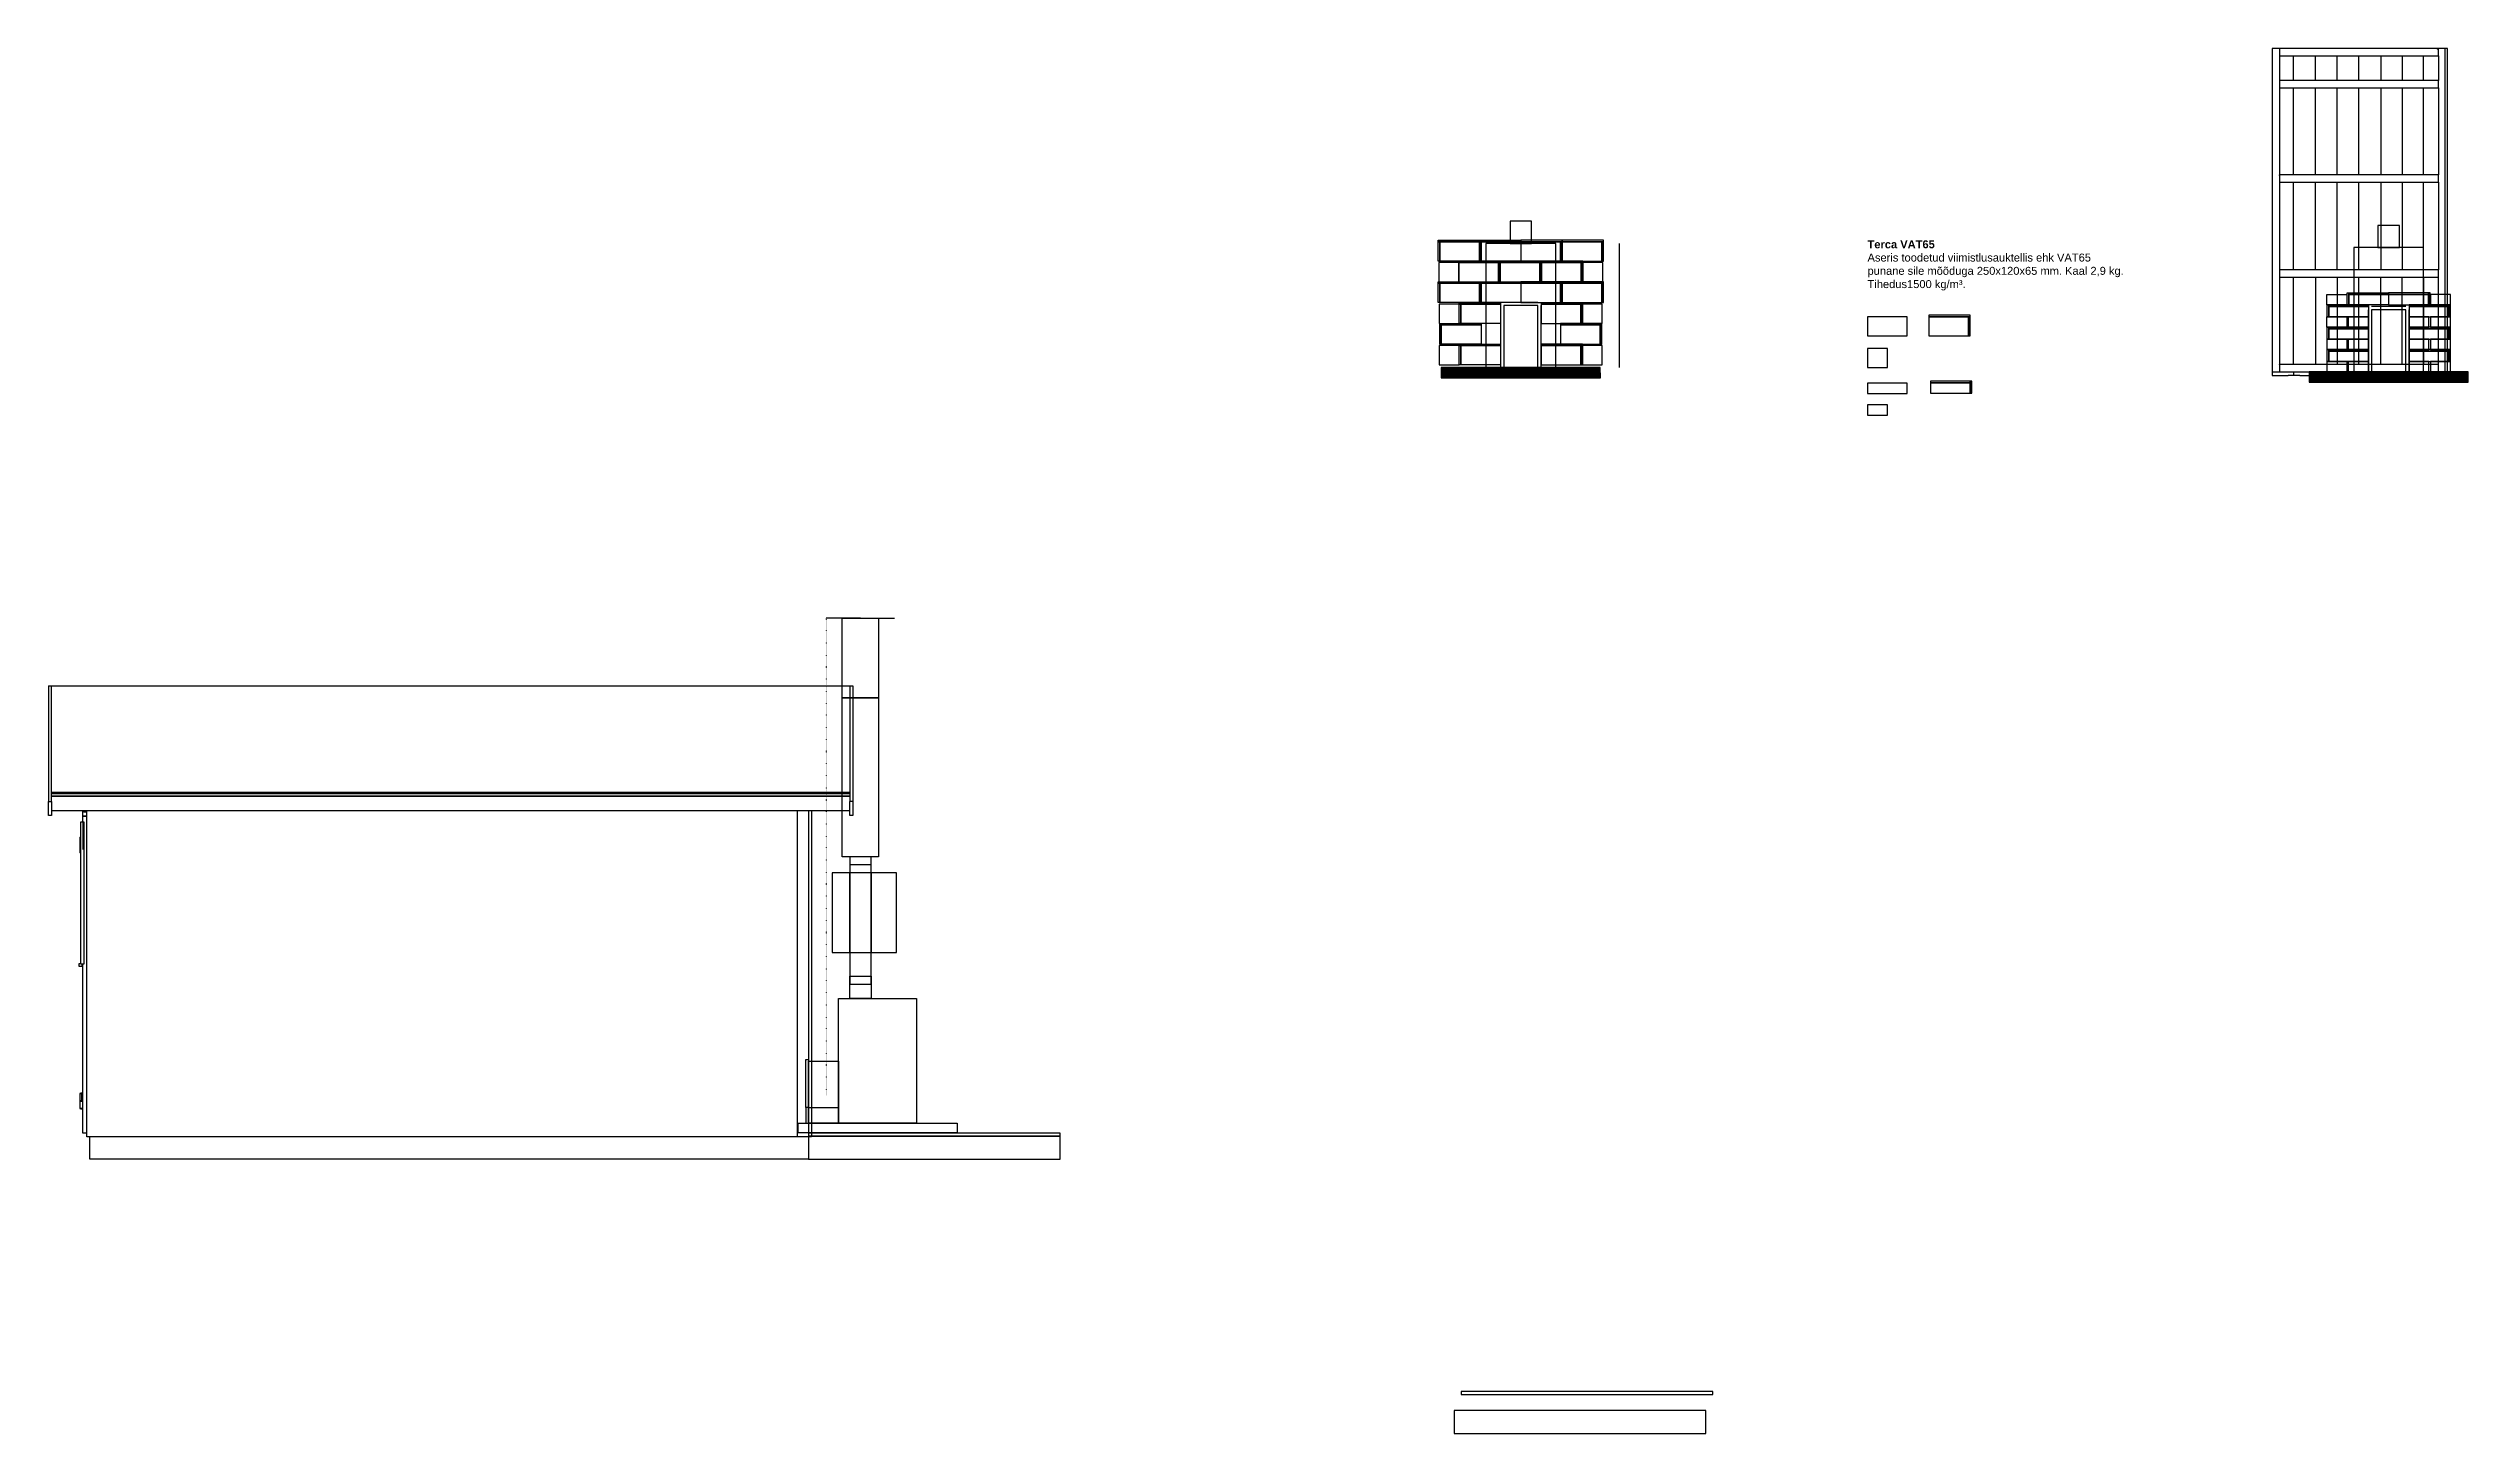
# Model space of a CAD drawing. Header units: millimetres. Extents: x -32864 to 44414, y -51818 to 3927.
# Drawn here: x 19962 to 35198, y -19700 to -10994 of the extents above; entities that cross this region are included whole.
import ezdxf

# ---------------------------------------------------------------- set-up
doc = ezdxf.new("R2010")
doc.units = ezdxf.units.MM
doc.header["$MEASUREMENT"] = 0
doc.linetypes.add('ACAD_ISO07W100', pattern=[3, 0, -3])
doc.layers.get('0').update_dxf_attribs({"true_color": 0xffffff})
doc.layers.get('Defpoints').update_dxf_attribs({"true_color": 0xffffff})
for name, color, linetype, lineweight, true_color in [('Dim', 1, 'Continuous', 25, 0xff0000), ('elements', 4, 'Continuous', 25, 0x00ffff), ('Elements2', 54, 'Continuous', 25, 0x7f7f00), ('fundament', 5, 'Continuous', 25, 0x0000ff)]:
    doc.layers.add(name, color=color, linetype=linetype, lineweight=lineweight, true_color=true_color)
doc.layers.add('heater', color=6, linetype='Continuous', true_color=0xff00ff)
doc.styles.add('textstyle11', font='')
doc.styles.get('textstyle11').set_extended_font_data('Arial')

msp = doc.modelspace()

# ---------------------------------------------------------------- texts
at = {"layer": 'Elements2', "insert": (31400, -12200), "char_height": 50, "attachment_point": 1, "style": 'textstyle11'}
msp.add_mtext('\\fArial|b1|i0|c0|p0;Terca VAT65\\P\\fArial|b0|i0|c0|p0;Aseris toodetud viimistlusauktellis ehk VAT65 \\Ppunane sile mõõduga 250x120x65 mm. Kaal 2,9 kg. \\PTihedus1500 kg/m³.', dxfattribs=at)

# ---------------------------------------------------------------- blocks, each defined once
blk = doc.blocks.new('WallElement')
at = {"layer": 'elements', "color": 0, "linetype": 'ByBlock', "lineweight": -2}
for points in [[(0, 2055), (3, 2055)], [(46, 2055), (0, 2055), (0, 23), (46, 23)], [(46, 2055), (46, 2055)], [(46, 2055), (46, 2055)], [(46, 2055), (46, 2009), (46, 1989), (46, 1966), (46, 1946), (46, 1923), (46, 1900), (46, 1880), (46, 1857), (46, 1837), (46, 1814), (46, 1791), (46, 1771), (46, 1748), (46, 1728), (46, 1705), (46, 1682), (46, 1662), (46, 1639), (46, 1620), (46, 1597), (46, 1573), (46, 1554), (46, 1531), (46, 1511), (46, 1488), (46, 1468), (46, 1445), (46, 1422), (46, 1402), (46, 1379), (46, 1359), (46, 1336), (46, 1313), (46, 1293), (46, 1270), (46, 1250), (46, 1227), (46, 1204), (46, 1184), (46, 1161), (46, 1141), (46, 1118), (46, 1095), (46, 1075), (46, 1052), (46, 1032), (46, 1009), (46, 986), (46, 966), (46, 943), (46, 924), (46, 901), (46, 881), (46, 858), (46, 835), (46, 815), (46, 792), (46, 772), (46, 749), (46, 726), (46, 706), (46, 683), (46, 663), (46, 640), (46, 617), (46, 69)], [(1046, 2055), (46, 2055)], [(46, 2009), (1046, 2009)], [(135, 1854), (135, 2009)], [(274, 1854), (274, 2009)], [(409, 1854), (409, 2009)], [(544, 2009), (544, 1854)], [(683, 2009), (683, 1854)], [(818, 2009), (818, 1854)], [(953, 1854), (953, 2009)], [(1039, 2055), (1046, 2048)], [(1042, 2055), (1046, 2055)], [(1046, 2055), (1046, 2055)], [(1046, 2052), (1049, 2055)], [(1089, 23), (1089, 2055), (1046, 2055)], [(1046, 2009), (1046, 2055)], [(1046, 2009), (1046, 1854)], [(1089, 2055), (1089, 2055)], [(1089, 0), (1102, 0), (1102, 2055), (1089, 2055)], [(1046, 1854), (46, 1854)], [(1046, 1808), (1046, 1854)], [(46, 1808), (1046, 1808)], [(135, 1260), (135, 1808)], [(274, 1260), (274, 1808)], [(409, 1260), (409, 1808)], [(544, 1808), (544, 1260)], [(683, 1808), (683, 1260)], [(818, 1808), (818, 1260)], [(953, 1260), (953, 1808)], [(1046, 1808), (1046, 1260)], [(46, 1257), (46, 1260)], [(1046, 1260), (46, 1260)], [(1046, 1214), (1046, 1260)], [(46, 1214), (46, 1214)], [(46, 1214), (1046, 1214)], [(135, 663), (135, 1214)], [(274, 663), (274, 1214)], [(409, 663), (409, 1214)], [(544, 1214), (544, 663)], [(683, 1214), (683, 663)], [(818, 1214), (818, 663)], [(953, 663), (953, 1214)], [(1046, 1214), (1046, 1214)], [(1046, 1214), (1046, 663)], [(1046, 663), (46, 663)], [(46, 617), (1046, 617)], [(135, 69), (135, 617)], [(274, 617), (274, 69)], [(409, 617), (409, 69)], [(544, 617), (544, 69)], [(683, 69), (683, 617)], [(818, 69), (818, 617)], [(953, 617), (953, 69)], [(1046, 617), (1046, 663)], [(1046, 23), (1046, 617)], [(0, 23), (0, 23)], [(0, 23), (0, 0), (36, 0)], [(36, 0), (40, 0)], [(40, 0), (102, 0)], [(46, 66), (46, 69)], [(1046, 69), (46, 69), (46, 23), (1046, 23)], [(46, 23), (46, 23)], [(135, 23), (135, 0), (102, 0)], [(175, 0), (135, 0)], [(175, 0), (237, 0)], [(237, 0), (274, 0)], [(313, 0), (274, 0), (274, 23)], [(313, 0), (373, 0)], [(409, 23), (409, 0), (373, 0)], [(449, 0), (409, 0)], [(449, 0), (511, 0)], [(511, 0), (544, 0)], [(584, 0), (544, 0), (544, 23)], [(584, 0), (647, 0)], [(683, 23), (683, 0), (647, 0)], [(719, 0), (683, 0)], [(719, 0), (782, 0)], [(818, 23), (818, 0), (782, 0)], [(858, 0), (818, 0)], [(858, 0), (920, 0)], [(953, 23), (953, 0), (920, 0)], [(993, 0), (953, 0)], [(993, 0), (1056, 0)], [(1046, 26), (1049, 23)], [(1046, 23), (1046, 23)], [(1056, 0), (1089, 0), (1089, 23), (1046, 23)], [(1085, 23), (1089, 30)], [(1089, 23), (1089, 23)]]:
    blk.add_lwpolyline(points, dxfattribs=at)
blk = doc.blocks.new('Thermoplate50+15')
at = {"layer": 'elements'}
h = blk.add_hatch(dxfattribs=at)
h.set_pattern_fill('NET', color=256, scale=200, angle=65, style=0)
h.set_pattern_definition([(45, (0, 0), (-0.088388348, 0.088388348), [])])
h.paths.add_polyline_path([(0, 0), (940, 342), (917, 403), (-22, 61)])
for p, q in [((917, 403), (-22, 61)), ((0, 0), (940, 342)), ((940, 342), (917, 403)), ((-22, 61), (0, 0))]:
    blk.add_line(p, q, dxfattribs=at)
blk = doc.blocks.new('FundSide')
at = {"layer": 'fundament'}
for p, q in [((1583, 0), (0, 0)), ((0, 0), (0, -145)), ((1583, -145), (1583, 0)), ((0, -145), (1583, -145))]:
    blk.add_line(p, q, dxfattribs=at)
blk = doc.blocks.new('FloorPlateOSB_18')
at = {"layer": 'elements'}
for p, q in [((1583, 18), (0, 18)), ((0, 18), (0, 0)), ((0, 0), (1583, 0)), ((1583, 0), (1583, 18))]:
    blk.add_line(p, q, dxfattribs=at)
blk = doc.blocks.new('Chimney-0.5-1')
at = {"layer": 'heater'}
for p, q in [((115, 1500), (-115, 1500)), ((-115, 1500), (-115, 1000)), ((115, 1000), (115, 1500)), ((115, 1000), (-115, 1000)), ((-115, 1000), (-115, 0)), ((-115, 1000), (115, 1000)), ((115, 0), (115, 1000)), ((-115, 0), (115, 0))]:
    blk.add_line(p, q, dxfattribs=at)
blk = doc.blocks.new('HeaterWithChimneySide')
at = {"layer": 'heater'}
for p, q in [((41, 934), (41, 1734)), ((41, 1734), (175, 1734)), ((41, 1684), (175, 1684)), ((175, 1734), (175, 934)), ((-119, 1134), (-119, 1634)), ((-119, 1634), (41, 1634)), ((41, 1634), (41, 1134)), ((41, 1634), (175, 1634)), ((175, 1134), (175, 1634)), ((175, 1634), (285, 1634)), ((285, 1634), (285, 1134)), ((41, 1134), (-119, 1134)), ((175, 1134), (41, 1134)), ((285, 1134), (175, 1134)), ((175, 984), (41, 984)), ((41, 984), (41, 844)), ((175, 984), (41, 984)), ((175, 934), (41, 934)), ((175, 844), (175, 984)), ((245, 844), (-245, 844)), ((-245, 844), (-245, 60)), ((41, 844), (175, 844)), ((245, 60), (245, 844)), ((450, 460), (435, 460)), ((435, 460), (435, 160)), ((450, 160), (450, 460)), ((435, 450), (245, 450)), ((245, 450), (245, 60)), ((435, 60), (435, 450)), ((435, 160), (245, 160)), ((435, 160), (450, 160)), ((435, 160), (450, 160)), ((435, 60), (435, 160)), ((450, 160), (450, 60)), ((500, 60), (-500, 60)), ((-500, 60), (-500, 0)), ((-500, 0), (500, 0)), ((-245, 60), (245, 60)), ((245, 60), (435, 60)), ((450, 60), (435, 60)), ((500, 0), (500, 60))]:
    blk.add_line(p, q, dxfattribs=at)
blk.add_blockref('Chimney-0.5-1', (108, 1734))
blk = doc.blocks.new('HeaterFront')
at = {"layer": 'heater'}
for p, q in [((287.5, 920), (152.5, 920)), ((152.5, 920), (152.5, 780)), ((287.5, 780), (287.5, 920)), ((440, 780), (0, 780)), ((0, 780), (0, 0)), ((152.5, 780), (287.5, 780)), ((440, 0), (440, 780)), ((327.5, 390), (112.5, 390)), ((112.5, 390), (112.5, 0)), ((327.5, 0), (327.5, 390)), ((0, 0), (440, 0)), ((112.5, 0), (327.5, 0))]:
    blk.add_line(p, q, dxfattribs=at)
blk = doc.blocks.new('Brick250')
at = {"layer": 'Elements2'}
for p, q in [((250, 120), (0, 120)), ((0, 120), (0, 0)), ((0, 0), (250, 0)), ((250, 0), (250, 120))]:
    blk.add_line(p, q, dxfattribs=at)
blk = doc.blocks.new('Brick250WithFix')
at = {"layer": 'Elements2'}
for p, q in [((260, 130), (0, 130)), ((0, 130), (0, 120)), ((0, 120), (260, 120)), ((260, 120), (250, 120)), ((250, 120), (250, 0)), ((250, 0), (260, 0)), ((260, 120), (260, 130)), ((260, 0), (260, 120))]:
    blk.add_line(p, q, dxfattribs=at)
blk.add_blockref('Brick250', (0, 0), dxfattribs=at)
blk = doc.blocks.new('Brick250_Half')
at = {"layer": 'Elements2'}
for p, q in [((125, 120), (0, 120)), ((0, 120), (0, 0)), ((0, 0), (125, 0)), ((125, 0), (125, 120))]:
    blk.add_line(p, q, dxfattribs=at)
blk = doc.blocks.new('Brick250x65_Side')
at = {"layer": 'Elements2'}
for p, q in [((250, 65), (0, 65)), ((0, 65), (0, 0)), ((250, 0), (250, 65)), ((0, 0), (250, 0))]:
    blk.add_line(p, q, dxfattribs=at)
blk = doc.blocks.new('Brick_half_250_65')
at = {"layer": 'Elements2'}
for p, q in [((125, 65), (0, 65)), ((0, 65), (0, 0)), ((0, 0), (125, 0)), ((125, 0), (125, 65))]:
    blk.add_line(p, q, dxfattribs=at)
blk = doc.blocks.new('Brick_250_65_WithFix')
at = {"layer": 'Elements2'}
for p, q in [((250, 75), (0, 75)), ((0, 75), (0, 65)), ((250, 65), (0, 65)), ((0, 65), (0, 0)), ((0, 65), (250, 65)), ((0, 0), (250, 0)), ((250, 65), (250, 75)), ((260, 75), (250, 75)), ((250, 75), (250, 0)), ((250, 0), (250, 65)), ((250, 0), (260, 0)), ((260, 0), (260, 75))]:
    blk.add_line(p, q, dxfattribs=at)

# ---------------------------------------------------------------- linework, layer by layer
for p, q in [((20165, -15953), (20165, -15916)), ((20172, -16749), (20172, -16750)), ((20165, -17661), (20164, -17661)), ((20175, -17661), (20175, -17661))]:
    msp.add_line(p, q)
for points in [[(19962, -15000), (19962, -15666), (19962, -15666)], [(19962, -15000), (19981, -15000), (19981, -15000)], [(19981, -15671), (19981, -15000), (25000, -15000), (25000, -15671)], [(25000, -15000), (25019, -15000), (25019, -15755)], [(19962, -15666), (19962, -15727), (19981, -15727)], [(19981, -15676), (19981, -15671), (19981, -15671)], [(25000, -15671), (19981, -15671), (19981, -15671)], [(19981, -15694), (19981, -15676), (19981, -15676)], [(19981, -15676), (25000, -15676), (25000, -15676)], [(25000, -15676), (25000, -15694), (19981, -15694)], [(25000, -15671), (25000, -15676), (25000, -15676)], [(19962, -15755), (19962, -15727), (19962, -15727)], [(19981, -15785), (19981, -15816), (19962, -15816), (19962, -15755)], [(19981, -15727), (19981, -15694), (19981, -15694)], [(19981, -15694), (25000, -15694), (25000, -15694)], [(19981, -15727), (19981, -15785), (19981, -15785)], [(25000, -15785), (19981, -15785), (19981, -15785)], [(20203, -15819), (20178, -15819), (20178, -15785)], [(20178, -15856), (20178, -15820), (20203, -15820)], [(20189, -15795), (20185, -15795), (20185, -15785)], [(20189, -15795), (20189, -15785), (20189, -15785)], [(20192, -15785), (20192, -15795), (20189, -15795)], [(20192, -15785), (20192, -15795), (20192, -15795)], [(20197, -15785), (20197, -15795), (20192, -15795)], [(20198, -15785), (20198, -15795), (20197, -15795)], [(20201, -15785), (20201, -15795), (20198, -15795)], [(20203, -15795), (20201, -15795), (20201, -15795)], [(20288, -17836), (20203, -17836), (20203, -15785)], [(24759, -15785), (24759, -17836), (24674, -17836)], [(24759, -15824), (24759, -16089), (24759, -16089)], [(25000, -15694), (25000, -15727), (25000, -15727)], [(25000, -15785), (25000, -15727), (25000, -15727)], [(25019, -15727), (25000, -15727), (25000, -15727)], [(25019, -15755), (25019, -15816), (25000, -15816), (25000, -15785)], [(20162, -15952), (20163, -15950), (20164, -15949), (20165, -15949)], [(20165, -15999), (20162, -15999), (20162, -15952)], [(20162, -15952), (20165, -15952), (20165, -15952)], [(20165, -15916), (20165, -15856), (20185, -15856), (20185, -15867)], [(20178, -15859), (20178, -16029), (20178, -16029)], [(20162, -16049), (20162, -16001), (20165, -16001)], [(20165, -16052), (20162, -16049), (20162, -16049)], [(20165, -16049), (20162, -16049), (20162, -16049)], [(20164, -16001), (20164, -15999), (20164, -15999)], [(20154, -16746), (20154, -16745), (20165, -16745)], [(20185, -16740), (20185, -16749), (20165, -16749), (20165, -16740)], [(20203, -17812), (20178, -17812), (20178, -16749)], [(20172, -16764), (20172, -16765), (20154, -16765), (20154, -16764)], [(20178, -16765), (20172, -16765), (20172, -16765)], [(20162, -17562), (20163, -17559), (20164, -17559), (20172, -17559)], [(20166, -17609), (20162, -17609), (20162, -17562)], [(20162, -17562), (20178, -17562), (20178, -17562)], [(20162, -17658), (20162, -17610), (20178, -17610)], [(20164, -17661), (20162, -17658), (20162, -17658)], [(20178, -17658), (20162, -17658), (20162, -17658)], [(20164, -17610), (20164, -17609), (20164, -17609)], [(20171, -17609), (20166, -17609), (20166, -17609)], [(20171, -17609), (20171, -17568), (20178, -17568)], [(20178, -17609), (20171, -17609), (20171, -17609)], [(20172, -17559), (20176, -17559), (20178, -17559)], [(20178, -17659), (20176, -17661), (20175, -17661)], [(20176, -17609), (20176, -17610), (20176, -17610)], [(24741, -17836), (24741, -17976), (20221, -17976), (20221, -17836)]]:
    msp.add_lwpolyline(points)
for points in [[(20165, -16740), (20165, -16477), (20165, -16215), (20165, -15953)], [(20185, -15867), (20185, -16157), (20185, -16449), (20185, -16740)], [(20154, -16764), (20154, -16758), (20154, -16752), (20154, -16746)], [(20172, -16750), (20172, -16755), (20172, -16760), (20172, -16764)], [(20175, -17661), (20171, -17661), (20168, -17661), (20165, -17661)]]:
    msp.add_open_spline(points, degree=3)
at = {"layer": 'Defpoints'}
for p, q in [((25067, -14576), (24852, -14576)), ((25067, -14576), (25282, -14576)), ((24674, -17836), (20288, -17836))]:
    msp.add_line(p, q, dxfattribs=at)
at = {"layer": 'Defpoints', "linetype": 'ACAD_ISO07W100'}
msp.add_line((24852, -14576), (24852, -17576), dxfattribs=at)
at = {"layer": 'Dim'}
msp.add_line((29840, -13000), (29840, -12220), dxfattribs=at)
at = {"layer": 'elements'}
for p, q in [((24670, -15785), (24670, -17836)), ((24740, -15785), (24740, -17836))]:
    msp.add_line(p, q, dxfattribs=at)
at = {"layer": 'Elements2'}
for p, q in [((29092, -12610), (29092, -13000)), ((29328, -12590), (29112, -12590)), ((29348, -13000), (29348, -12610)), ((34550, -13026), (34550, -12636)), ((34550, -12636), (34550, -13026)), ((34785, -12616), (34570, -12616)), ((34805, -13026), (34805, -12636))]:
    msp.add_line(p, q, dxfattribs=at)

# ---------------------------------------------------------------- block references
at = {"rotation": 340.0000000000001}
for p in [(28720, -13065), (34177, -13091)]:
    msp.add_blockref('Thermoplate50+15', p, dxfattribs=at)
at = {"layer": 'Defpoints', "yscale": -1, "rotation": 180}
msp.add_blockref('HeaterWithChimneySide', (25175, -17810), dxfattribs=at)
at = {"layer": 'Defpoints'}
for name, p in [('FloorPlateOSB_18', (24741, -17831)), ('FundSide', (24741, -17831)), ('FloorPlateOSB_18', (28844, -19454)), ('FundSide', (28800, -19555))]:
    msp.add_blockref(name, p, dxfattribs=at)
at = {"layer": 'Dim'}
for p in [(28705, -12460), (29610, -12460), (28707, -12722), (29607, -12722), (28707, -12982), (29607, -12982), (31400, -13000)]:
    msp.add_blockref('Brick250_Half', p, dxfattribs=at)
at = {"layer": 'elements'}
msp.add_blockref('WallElement', (33944, -13049), dxfattribs=at)
at = {"layer": 'Elements2'}
for name, p in [('HeaterFront', (29000, -13000)), ('HeaterFront', (34457, -13026)), ('Brick250WithFix', (28830, -12460)), ('Brick250WithFix', (29090, -12460)), ('Brick250WithFix', (29220, -12330)), ('Brick250WithFix', (29350, -12460)), ('Brick250WithFix', (29480, -12330)), ('Brick250WithFix', (29220, -12590)), ('Brick250WithFix', (29480, -12590)), ('Brick250WithFix', (29348, -12722)), ('Brick_250_65_WithFix', (34677, -12606)), ('Brick_250_65_WithFix', (34805, -12681)), ('Brick_half_250_65', (34940, -12605)), ('Brick250WithFix', (29470, -12852)), ('Brick250', (31400, -12800)), ('Brick250WithFix', (31785, -12801)), ('Brick_half_250_65', (34805, -12746)), ('Brick_250_65_WithFix', (34805, -12821)), ('Brick_half_250_65', (34940, -12745)), ('Brick250WithFix', (29348, -12982)), ('Brick_half_250_65', (34805, -12886)), ('Brick_250_65_WithFix', (34805, -12961)), ('Brick_half_250_65', (34940, -12886)), ('Brick250x65_Side', (31400, -13163)), ('Brick_250_65_WithFix', (31796, -13161)), ('Brick_half_250_65', (34805, -13026)), ('Brick_half_250_65', (34940, -13026)), ('Brick_half_250_65', (31400, -13300))]:
    msp.add_blockref(name, p, dxfattribs=at)
at = {"layer": 'Elements2', "yscale": -1, "rotation": 180}
for name, p in [('Brick250WithFix', (28960, -12330)), ('Brick250WithFix', (29220, -12330)), ('Brick250WithFix', (28960, -12590)), ('Brick250WithFix', (29220, -12590)), ('Brick250WithFix', (29092, -12722)), ('Brick_half_250_65', (34414, -12605)), ('Brick_250_65_WithFix', (34550, -12681)), ('Brick_250_65_WithFix', (34677, -12606)), ('Brick250WithFix', (28970, -12852)), ('Brick_half_250_65', (34414, -12745)), ('Brick_250_65_WithFix', (34550, -12821)), ('Brick_half_250_65', (34550, -12746)), ('Brick250WithFix', (29092, -12982)), ('Brick_half_250_65', (34415, -12886)), ('Brick_250_65_WithFix', (34550, -12961)), ('Brick_half_250_65', (34550, -12886)), ('Brick_half_250_65', (34415, -13026)), ('Brick_half_250_65', (34550, -13026))]:
    msp.add_blockref(name, p, dxfattribs=at)

msp.set_redraw_order([(e.dxf.handle, doc.entitydb.next_handle()) for e in msp.query("TEXT MTEXT ATTDEF DIMENSION ARC_DIMENSION")])  # texts and dimensions are drawn at this point

doc.saveas('drawing.dxf')
